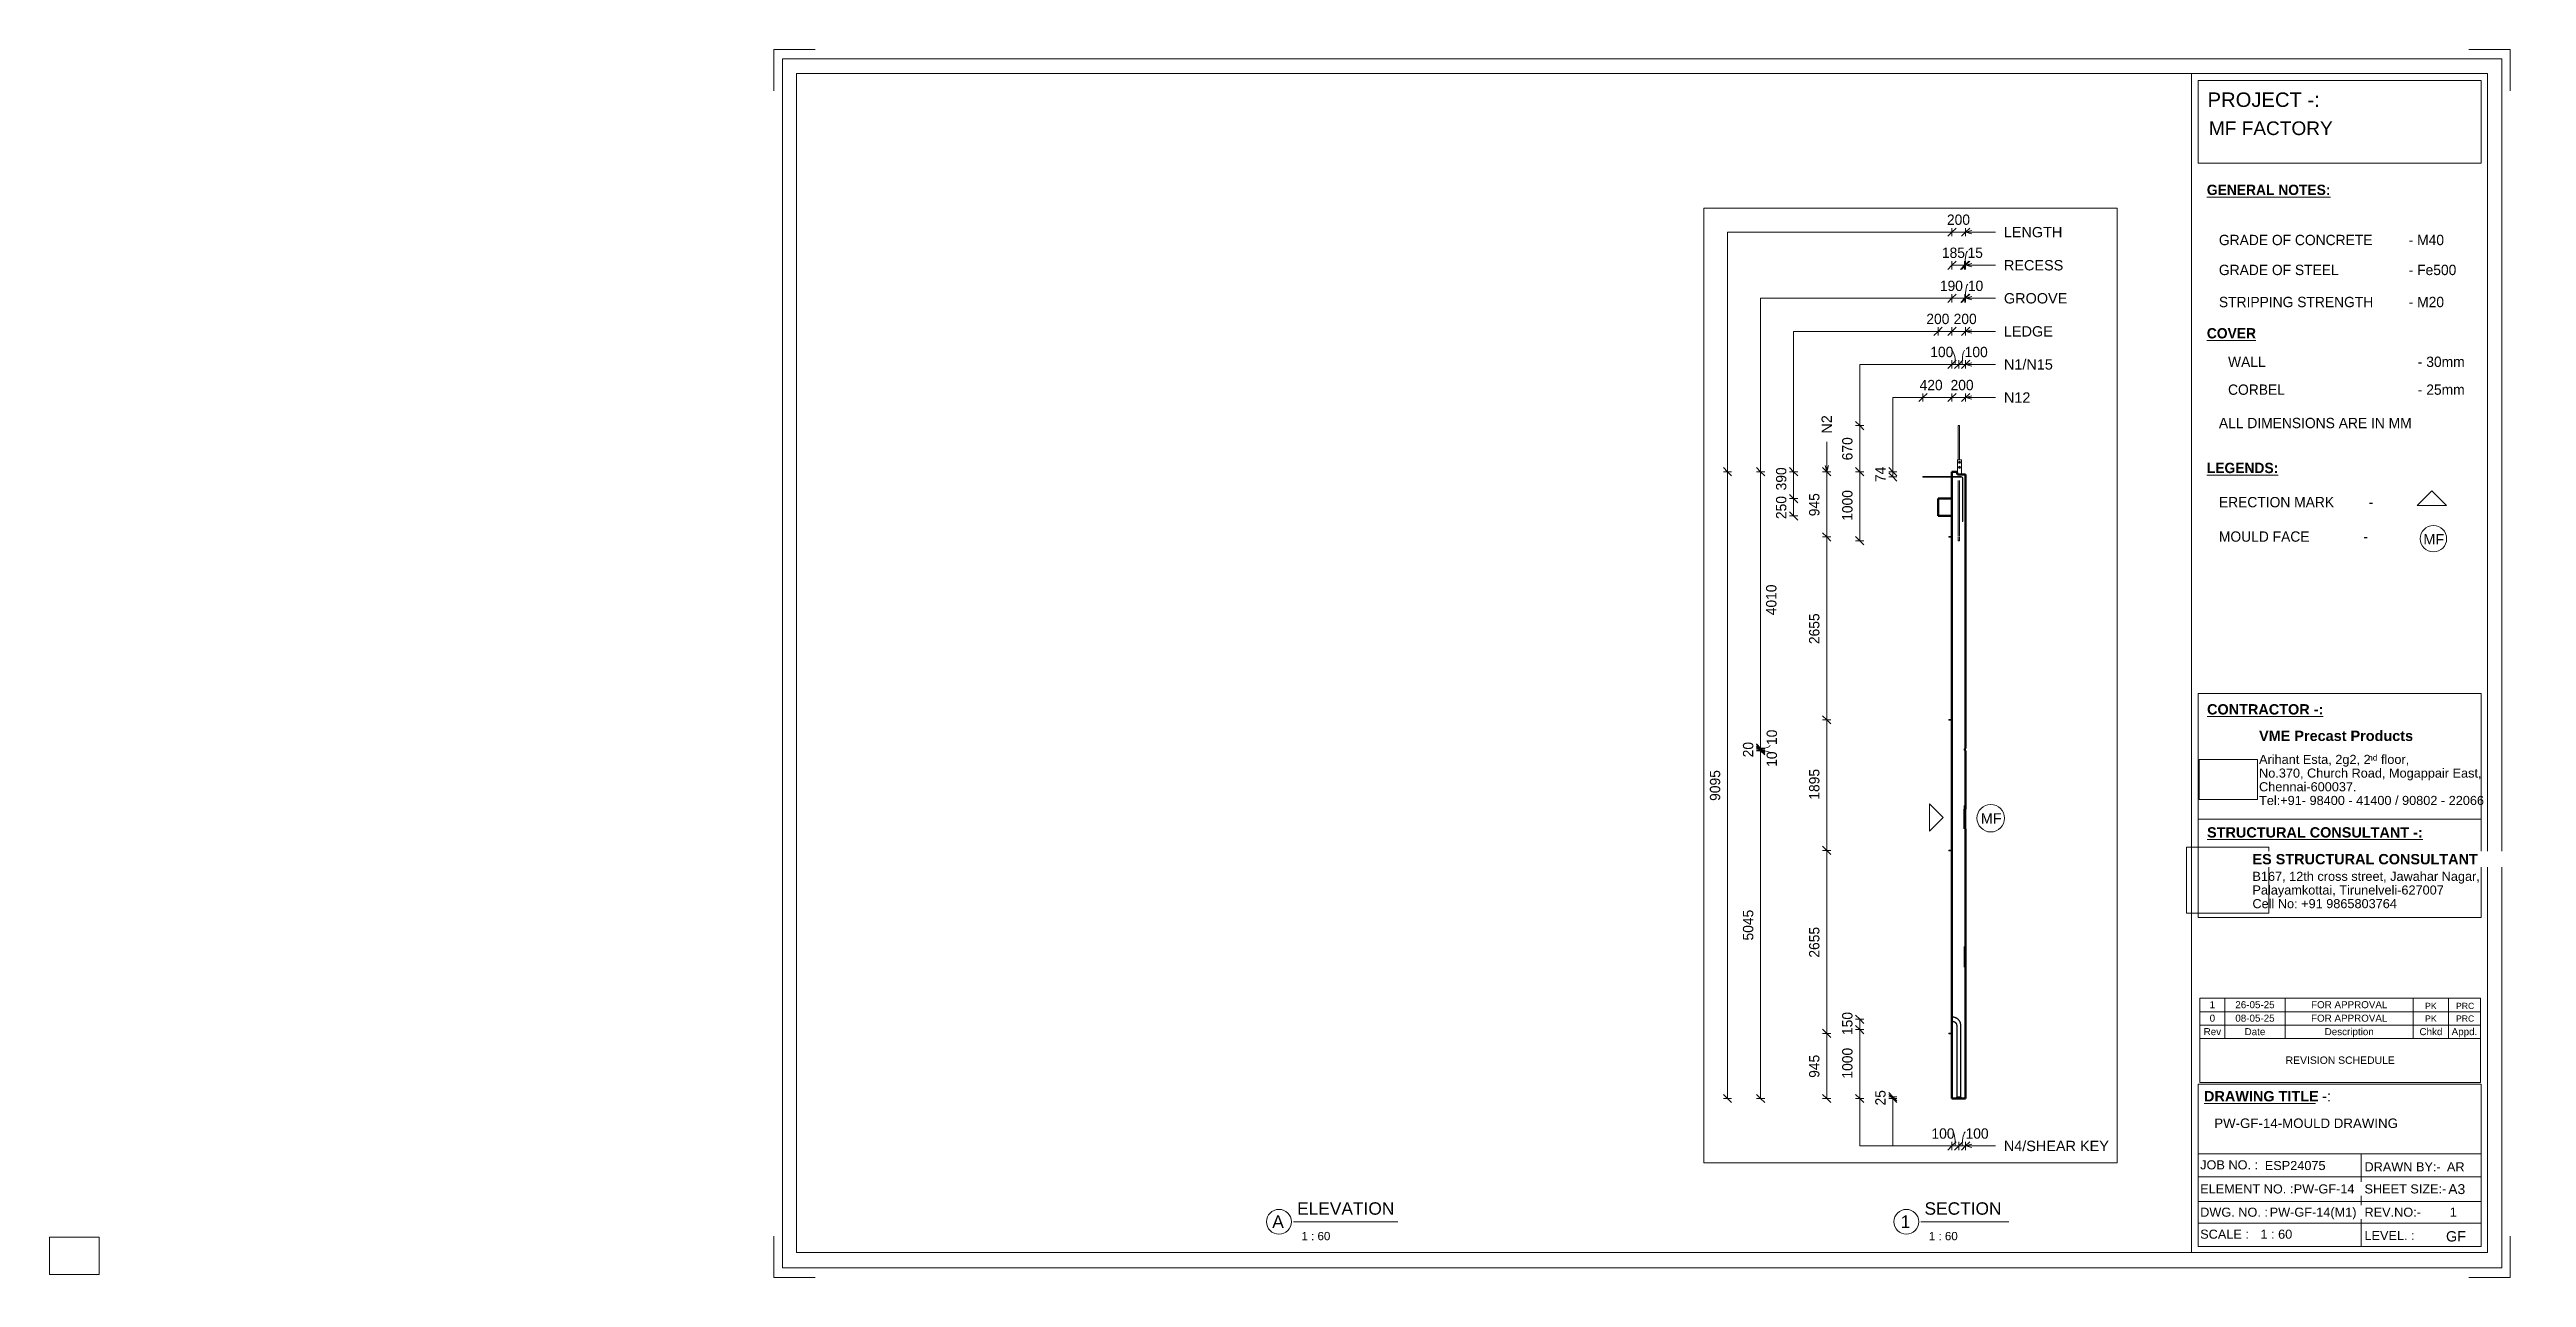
# Paper-space layout 'Layout1' of a CAD drawing. Header units: millimetres. Extents: x 0 to 599, y -1 to 296.
# The model-space entities are those that its viewports show. They can reach past a viewport. Long polylines and large blocks are cut down to what shows.
import ezdxf

# ---------------------------------------------------------------- set-up
doc = ezdxf.new("R2010")
doc.units = ezdxf.units.MM
doc.linetypes.add('Dash', pattern=[6.36, 3.18, -3.18])
for name, color, linetype, lineweight in [('A-ANNO-DIMS', 211, 'Continuous', 9), ('A-ANNO-DIMS-60', 211, 'Continuous', 9), ('A-DETL-MBND', 5, 'Continuous', 18), ('A-DETL-THIN', 151, 'Continuous', 18), ('A-GENM', 13, 'Continuous', 18), ('A-WALL', 113, 'Continuous', 25), ('A-WALL-HDLN', 110, 'Dash', 25), ('G-ANNO-SCHD', 231, 'Continuous', 9), ('G-ANNO-TEXT', 231, 'Continuous', 9), ('G-ANNO-TTLB', 6, 'Continuous', 9), ('G-ANNO-TTLB-MEDM', 33, 'Continuous', 9), ('G-ANNO-TTLB-THIN', 151, 'Continuous', 9), ('S-BEAM', 12, 'Continuous', 18), ('S-RBAR', 171, 'Continuous', 18)]:
    doc.layers.add(name, color=color, linetype=linetype, lineweight=lineweight)
doc.layers.add('G-ANNO-NPLT', color=191, linetype='Continuous')
doc.styles.add('Arial_1', font='arial.ttf', dxfattribs={"height": 150})
doc.styles.add('Arial_10', font='arial.ttf', dxfattribs={"height": 2.3})
doc.styles.add('Arial_11', font='arial.ttf', dxfattribs={"height": 1.8})
doc.styles.add('Arial_12', font='arial.ttf', dxfattribs={"height": 1.7})
doc.styles.add('Arial_13', font='arial.ttf', dxfattribs={"height": 1.5})
doc.styles.add('Arial_14', font='arial.ttf', dxfattribs={"height": 2})
doc.styles.add('Arial_15', font='arial.ttf', dxfattribs={"height": 3})
doc.styles.add('Arial_3', font='arial.ttf', dxfattribs={"height": 3.5})
doc.styles.add('Arial_4', font='arial.ttf', dxfattribs={"height": 2.2})
doc.styles.add('Arial_5', font='arial.ttf', dxfattribs={"height": 2.4})
doc.styles.add('Arial_6', font='arial.ttf', dxfattribs={"height": 2.5})
doc.styles.add('Arial_7', font='arial.ttf', dxfattribs={"height": 1.42976})
doc.styles.add('Arial_8', font='arial.ttf', dxfattribs={"height": 2.25})
doc.styles.add('Arial_9', font='arial.ttf', dxfattribs={"height": 3.3})
doc.styles.add('Arial_B', font='arialbd.ttf', dxfattribs={"height": 2.5})
doc.styles.add('Nirmala UI Semilight', font='NirmalaS.ttf', dxfattribs={"height": 150})
doc.styles.add('Nirmala UI Semilight_1', font='NirmalaS.ttf', dxfattribs={"height": 2.5})
doc.styles.add('Nirmala UI Semilight_B', font='', dxfattribs={"height": 2.5})
doc.styles.get('Nirmala UI Semilight_B').set_extended_font_data('Nirmala UI Semilight', bold=True)
doc.dimstyles.new('Arrow_Filled_-_2_5_NI_UI', dxfattribs={"dimscale": 304.8, "dimtxt": 157.104592, "dimasz": 0.393701, "dimexe": 0.19685, "dimexo": 0.0625, "dimgap": 0.19685, "dimtad": 1, "dimdec": 0, "dimzin": 0, "dimdsep": 46, "dimtxsty": 'Nirmala UI Semilight', "dimblk1": 'OBLIQUE', "dimblk2": 'OBLIQUE', "dimsah": 1, "dimcen": 0.09, "dimazin": 0, "dimtfac": 1, "dimtdec": 4, "dimtix": 1, "dimtmove": 2, "dimatfit": 3, "dimfxl": 0.19685, "dimfxlon": 1, "dimtvp": 1, "dimtolj": 1, "dimtzin": 0, "dimarcsym": 2})
doc.dimstyles.new('Arrow_Filled_-_2_5_NI_UI_1', dxfattribs={"dimscale": 304.8, "dimtxt": 157.104592, "dimasz": 0.393701, "dimexe": 0.19685, "dimexo": 0.0625, "dimgap": 0.19685, "dimtad": 1, "dimdec": 0, "dimzin": 0, "dimdsep": 46, "dimtxsty": 'Nirmala UI Semilight', "dimblk1": 'OBLIQUE', "dimblk2": 'OBLIQUE', "dimsah": 1, "dimcen": 0.09, "dimazin": 0, "dimtfac": 1, "dimtdec": 4, "dimtix": 1, "dimtmove": 0, "dimatfit": 3, "dimfxl": 0.19685, "dimfxlon": 1, "dimtvp": 1, "dimtolj": 1, "dimtzin": 0, "dimarcsym": 2})
doc.dimstyles.new('Arrow_Filled_-_2_5_NI_UI_2', dxfattribs={"dimscale": 304.8, "dimtxt": 157.104592, "dimasz": 0.393701, "dimexe": 0.19685, "dimexo": 0.0625, "dimgap": 0.19685, "dimtad": 1, "dimdec": 0, "dimzin": 0, "dimdsep": 46, "dimtxsty": 'Nirmala UI Semilight', "dimblk1": 'OBLIQUE', "dimblk2": 'OBLIQUE', "dimsah": 1, "dimcen": 0.09, "dimazin": 0, "dimtfac": 1, "dimtdec": 4, "dimtix": 1, "dimtmove": 1, "dimatfit": 3, "dimfxl": 0.19685, "dimfxlon": 1, "dimtvp": 1, "dimtolj": 1, "dimtzin": 0, "dimarcsym": 2})
picture_1 = doc.add_image_def('image1.jpg', size_in_pixel=(996, 686))
picture_2 = doc.add_image_def('image2.jpg', size_in_pixel=(1600, 1280))

psp = doc.layouts.get("Layout1")

msp = doc.modelspace()

# ---------------------------------------------------------------- texts
at = {"layer": 'G-ANNO-TEXT', "color": 7, "char_height": 150, "attachment_point": 1, "style": 'Arial_1'}
for s, insert, width in [('LENGTH', (12984.01, 11252.91), 1029.3667), ('RECESS', (12985.95, 10772.41), 1038.987), ('GROOVE', (12985.95, 10292.78), 1111.1389), ('LEDGE', (12985.95, 9812.78), 856.2023), ('N1/N15', (12985.95, 9332.78), 856.2023), ('N12', (12985.95, 8852.78), 461.772), ('MF', (12650.17, 2745.67), 360.7594), ('N4/SHEAR KEY', (12984.07, -2009.08), 1842.2779)]:
    msp.add_mtext(s, dxfattribs=dict(at, insert=insert, width=width))
at = {"layer": 'G-ANNO-TEXT', "color": 7, "insert": (10338.59, 8253.58), "char_height": 150, "width": 322.2784, "attachment_point": 1, "rotation": 90, "style": 'Arial_1'}
msp.add_mtext('N2', dxfattribs=at)

# ---------------------------------------------------------------- blocks, each defined once
blk = doc.blocks.new('ES-Landscape-A3 - ES-Landscape-A3-502445-PW-GF-14-MOULD DRAWING')
at = {"layer": 'G-ANNO-TTLB'}
for p, q in [((175.24, 296.27), (185.24, 296.27)), ((175.24, 296.27), (175.24, 286.27)), ((595.24, 296.27), (585.24, 296.27)), ((595.24, 296.27), (595.24, 286.27)), ((519.77, 140.54), (588.2, 140.54)), ((519.77, 86.33), (519.77, 140.54)), ((588.2, 86.33), (588.2, 140.54)), ((519.77, 110.14), (588.2, 110.14)), ((519.77, 6.78), (519.77, 46.03)), ((588.2, 6.78), (588.2, 46.03)), ((559.23, 29.2), (559.23, 6.78)), ((175.24, -0.73), (175.24, 9.27)), ((595.24, -0.73), (595.24, 9.27)), ((175.24, -0.73), (185.24, -0.73)), ((595.24, -0.73), (585.24, -0.73))]:
    blk.add_line(p, q, dxfattribs=at)
at = {"layer": 'G-ANNO-TTLB-MEDM'}
for p, q in [((180.73, 290.44), (180.73, 5.31)), ((180.73, 290.44), (589.79, 290.44)), ((518.17, 290.44), (518.17, 5.31)), ((519.77, 268.77), (519.77, 288.77)), ((519.77, 288.77), (588.2, 288.77)), ((588.2, 288.77), (588.2, 268.77)), ((589.79, 290.44), (589.79, 5.31)), ((588.2, 268.77), (519.77, 268.77)), ((519.77, 86.33), (588.2, 86.33)), ((519.77, 6.78), (588.2, 6.78)), ((180.73, 5.31), (589.79, 5.31))]:
    blk.add_line(p, q, dxfattribs=at)
at = {"layer": 'G-ANNO-TTLB-THIN'}
for p, q in [((177.29, 294.03), (177.29, 1.56)), ((593.23, 294.03), (177.29, 294.03)), ((593.23, 1.56), (593.23, 294.03)), ((519.77, 46.03), (588.2, 46.03)), ((519.77, 29.2), (588.2, 29.2)), ((519.77, 23.64), (588.2, 23.64)), ((519.77, 17.68), (588.2, 17.68)), ((519.77, 12.43), (588.2, 12.43)), ((177.29, 1.56), (593.23, 1.56))]:
    blk.add_line(p, q, dxfattribs=at)
at = {"layer": 'G-ANNO-TTLB', "char_height": 2.2, "attachment_point": 1, "style": 'Arial_4'}
for s, insert, width in [('No.370, Church Road, Mogappair East,', (534.5, 122.37), 63.4135), ('Tel:+91- 98400 - 41400 / 90802 - 22066 ', (534.5, 115.75), 65.2574), ('Chennai-600037.', (534.5, 119.06), 27.6582), ('Cell No: +91 9865803764', (532.9, 90.79), 41.0464), ('Palayamkottai, Tirunelveli-627007', (532.9, 94.09), 54.4346), ('JOB NO. :', (520.26, 27.61), 16.5949), ('DRAWN BY:-', (560, 27.14), 21.7257), ('ELEMENT NO. :', (520.26, 21.79), 26.5359), ('SHEET SIZE:-', (560, 21.79), 23.2489), ('DWG. NO. :', (520.26, 16.16), 19.481), ('REV.NO:-', (560, 16.16), 16.0338), ('SCALE :', (520.26, 10.84), 13.8692), ('LEVEL. :', (560, 10.53), 14.3502)]:
    blk.add_mtext(s, dxfattribs=dict(at, insert=insert, width=width))
at = {"layer": 'G-ANNO-TTLB'}
image = blk.add_image(picture_1, insert=(520, 114.84), size_in_units=(14.11, 9.72), dxfattribs=at)
image.dxf.flags = 7
image = blk.add_image(picture_2, insert=(516.95, 87.39), size_in_units=(19.92, 15.93), dxfattribs=at)
image.dxf.flags = 7
at = {"layer": 'G-ANNO-TTLB', "attachment_point": 1, "bg_fill": 3, "box_fill_scale": 1.25, "bg_fill_color": 256, "bg_fill_true_color": 13158600, "bg_fill_transparency": 0}
for s, insert, char_height, width, style in [('PROJECT -:', (522.05, 285.89), 3.5, 33.3502, 'Arial_3'), ('\\LCONTRACTOR -:', (521.92, 137.94), 2.5, 33.9114, 'Arial_B'), ('\\LSTRUCTURAL CONSULTANT -:', (521.92, 108.18), 2.5, 62.8523, 'Arial_B'), ('\\LDRAWING TITLE', (521.19, 44.36), 2.5, 33.4304, 'Arial_B'), ('A3', (580.27, 21.84), 2.4, 4.9705, 'Arial_5')]:
    blk.add_mtext(s, dxfattribs=dict(at, insert=insert, char_height=char_height, width=width, style=style))
at = {"layer": 'G-ANNO-TTLB', "char_height": 2.5, "attachment_point": 1, "style": 'Arial_B', "bg_fill": 3, "box_fill_scale": 1.25, "bg_fill_color": 256, "bg_fill_true_color": 13158600, "bg_fill_transparency": 0}
for s, insert, width in [('VME Precast Products', (534.5, 131.53), 45.135), ('ES STRUCTURAL CONSULTANT', (532.9, 101.7), 65.6582), ('\\fArial|b1|i0|c0|p34|; ', (548.78, 44.36), 1.2025)]:
    blk.add_mtext(s, dxfattribs=dict(at, insert=insert, width=width))
at = {"layer": 'G-ANNO-TTLB', "attachment_point": 1}
for s, insert, char_height, width, style in [('Arihant Esta, 2g2, 2', (534.5, 125.68), 2.2, 31.9873, 'Arial_4'), ('nd', (560.89, 125.72), 1.43, 2.7257, 'Arial_7'), (' floor,', (563.14, 125.68), 2.2, 9.1392, 'Arial_4'), ('B167, 12th cross street, Jawahar Nagar,', (532.9, 97.4), 2.2, 65.1772, 'Arial_4')]:
    blk.add_mtext(s, dxfattribs=dict(at, insert=insert, char_height=char_height, width=width, style=style))
at = {"layer": 'G-ANNO-TTLB', "insert": (549.77, 44.36), "char_height": 2.5, "width": 2.6456, "attachment_point": 1, "style": 'Arial_6', "bg_fill": 3, "box_fill_scale": 1.25, "bg_fill_color": 256, "bg_fill_true_color": 13158600, "bg_fill_transparency": 0}
blk.add_mtext('-:', dxfattribs=at)
blk = doc.blocks.new('Viewport - M_View Title-1040-PW-GF-14-MOULD DRAWING')
at = {"layer": 'G-ANNO-TTLB'}
for start, end in [(360, 180), (180, 0)]:
    blk.add_arc((-3.5, 0), 3, start, end, dxfattribs=at)
blk = doc.blocks.new('M_Rectangular Corbel - M_Rectangular Corbel-2189266-Elevation Right')
at = {"layer": 'S-BEAM', "lineweight": 50}
for p, q in [((12913.8, 7310), (12713.8, 7310)), ((12713.8, 7310), (12713.8, 7060)), ((12913.8, 7060), (12913.8, 7310)), ((12713.8, 7060), (12913.8, 7060))]:
    blk.add_line(p, q, dxfattribs=at)
blk = doc.blocks.new('RR spread anchor face based - RR-SA-10_0-300-1726847-Elevation Right')
at = {"layer": 'A-GENM'}
for p, q in [((12996.3, 7873.84), (12993.8, 7868.84)), ((13051.3, 7873.84), (12996.3, 7873.84)), ((13053.8, 7868.84), (13051.3, 7873.84)), ((12993.8, 7868.84), (12993.8, 7660.68)), ((13053.8, 7660), (13053.8, 7868.84)), ((13010.8, 7836.34), (13010.8, 7840.34)), ((13036.8, 7840.34), (13036.8, 7836.34)), ((13010.8, 7763.64), (13010.8, 7767.64)), ((13036.8, 7767.64), (13036.8, 7763.64))]:
    blk.add_line(p, q, dxfattribs=at)
for centre, start, end in [((13023.8, 7840.34), 0, 180), ((13023.8, 7836.34), 180, 0), ((13023.8, 7767.64), 0, 180), ((13023.8, 7763.64), 180, 0)]:
    blk.add_arc(centre, 13, start, end, dxfattribs=at)
blk = doc.blocks.new('RR spread anchor face based - RR-SA-2_5-200-1726821-Elevation Right')
at = {"layer": 'A-GENM'}
for p, q in [((12868.8, 6760), (12873.8, 6760)), ((12868.8, 6760), (12868.8, 6750)), ((12873.8, 6760), (12913.8, 6760)), ((12873.8, 6760), (12873.8, 6750)), ((12873.8, 6750), (12868.8, 6750)), ((12913.8, 6750), (12873.8, 6750))]:
    blk.add_line(p, q, dxfattribs=at)
blk = doc.blocks.new('DIMBLOCK77-Elevation Front')
at = {"layer": 'A-ANNO-DIMS-60'}
for p, q in [((-21.33, 2205), (-81.33, 2265)), ((-21.33, 2205), (-81.33, 2205)), ((-21.33, -450), (-21.33, 2205)), ((-21.33, 2205), (38.67, 2145)), ((-21.33, 2205), (38.67, 2205)), ((-21.33, -450), (-81.33, -390)), ((-21.33, -450), (-81.33, -450)), ((-21.33, -450), (38.67, -510)), ((-21.33, -450), (38.67, -450))]:
    blk.add_line(p, q, dxfattribs=at)
at = {"layer": 'A-ANNO-DIMS-60', "color": 0, "insert": (-277.03, 648.98), "char_height": 150, "width": 548.4378, "attachment_point": 1, "rotation": 90, "line_spacing_factor": 1.142579, "style": 'Nirmala UI Semilight'}
blk.add_mtext('2655', dxfattribs=at)
blk = doc.blocks.new('_Oblique')
at = {"color": 0, "linetype": 'ByBlock', "lineweight": -2}
blk.add_line((-0.5, -0.5), (0.5, 0.5), dxfattribs=at)
blk = doc.blocks.new('DIMBLOCK85-Elevation Right')
at = {"layer": 'A-ANNO-DIMS-60'}
for p, q in [((11810.4, 8777.91), (11870.4, 8837.91)), ((11810.4, 8777.91), (11810.4, 8837.91)), ((12230.4, 8777.91), (12290.4, 8837.91)), ((12230.4, 8777.91), (12230.4, 8837.91)), ((11810.4, 8777.91), (11750.4, 8717.91)), ((11810.4, 8777.91), (12230.4, 8777.91)), ((11810.4, 8777.91), (11810.4, 8717.91)), ((12230.4, 8777.91), (12170.4, 8717.91)), ((12230.4, 8777.91), (12230.4, 8717.91))]:
    blk.add_line(p, q, dxfattribs=at)
at = {"layer": 'A-ANNO-DIMS-60', "color": 0, "insert": (11761.75, 9033.61), "char_height": 150, "width": 414.7561, "attachment_point": 1, "line_spacing_factor": 1.142579, "style": 'Nirmala UI Semilight'}
blk.add_mtext('420', dxfattribs=at)
blk = doc.blocks.new('DIMBLOCK86-Elevation Right')
at = {"layer": 'A-ANNO-DIMS-60'}
for p, q in [((12230.4, 8777.91), (12290.4, 8837.91)), ((12230.4, 8777.91), (12230.4, 8837.91)), ((12430.4, 8777.91), (12490.4, 8837.91)), ((12430.4, 8777.91), (12430.4, 8837.91)), ((12230.4, 8777.91), (12170.4, 8717.91)), ((12230.4, 8777.91), (12430.4, 8777.91)), ((12230.4, 8777.91), (12230.4, 8717.91)), ((12430.4, 8777.91), (12370.4, 8717.91)), ((12430.4, 8777.91), (12430.4, 8717.91))]:
    blk.add_line(p, q, dxfattribs=at)
at = {"layer": 'A-ANNO-DIMS-60', "color": 0, "insert": (12211.5, 9033.61), "char_height": 150, "width": 411.3284, "attachment_point": 1, "line_spacing_factor": 1.142579, "style": 'Nirmala UI Semilight'}
blk.add_mtext('200', dxfattribs=at)
blk = doc.blocks.new('DIMBLOCK87-Elevation Right')
at = {"layer": 'A-ANNO-DIMS-60'}
for p, q in [((11373.65, 7700), (11313.65, 7760)), ((11373.65, 7700), (11313.65, 7700)), ((11373.65, 7700), (11373.65, 7626)), ((11373.65, 7700), (11433.65, 7640)), ((11373.65, 7700), (11433.65, 7700)), ((11373.65, 7626), (11313.65, 7686)), ((11373.65, 7626), (11313.65, 7626)), ((11373.65, 7626), (11433.65, 7566)), ((11373.65, 7626), (11433.65, 7626))]:
    blk.add_line(p, q, dxfattribs=at)
at = {"layer": 'A-ANNO-DIMS-60', "color": 0, "insert": (11117.95, 7550.17), "char_height": 150, "width": 270.7912, "attachment_point": 1, "rotation": 90, "line_spacing_factor": 1.142579, "style": 'Nirmala UI Semilight'}
blk.add_mtext('74', dxfattribs=at)
blk = doc.blocks.new('DIMBLOCK88-Elevation Right')
at = {"layer": 'A-ANNO-DIMS-60'}
for p, q in [((10893.65, 8370), (10833.65, 8430)), ((10893.65, 8370), (10833.65, 8370)), ((10893.65, 8370), (10893.65, 7700)), ((10893.65, 8370), (10953.65, 8310)), ((10893.65, 8370), (10953.65, 8370)), ((10893.65, 7700), (10833.65, 7760)), ((10893.65, 7700), (10833.65, 7700)), ((10893.65, 7700), (10953.65, 7640)), ((10893.65, 7700), (10953.65, 7700))]:
    blk.add_line(p, q, dxfattribs=at)
at = {"layer": 'A-ANNO-DIMS-60', "color": 0, "insert": (10637.95, 7866.47), "char_height": 150, "width": 404.4729, "attachment_point": 1, "rotation": 90, "line_spacing_factor": 1.142579, "style": 'Nirmala UI Semilight'}
blk.add_mtext('670', dxfattribs=at)
blk = doc.blocks.new('DIMBLOCK89-Elevation Right')
at = {"layer": 'A-ANNO-DIMS-60'}
for p, q in [((10893.65, 7700), (10833.65, 7760)), ((10893.65, 7700), (10833.65, 7700)), ((10893.65, 7700), (10893.65, 6700)), ((10893.65, 7700), (10953.65, 7640)), ((10893.65, 7700), (10953.65, 7700)), ((10893.65, 6700), (10833.65, 6760)), ((10893.65, 6700), (10833.65, 6700)), ((10893.65, 6700), (10953.65, 6640)), ((10893.65, 6700), (10953.65, 6700))]:
    blk.add_line(p, q, dxfattribs=at)
at = {"layer": 'A-ANNO-DIMS-60', "color": 0, "insert": (10637.95, 6988.62), "char_height": 150, "width": 507.305, "attachment_point": 1, "rotation": 90, "line_spacing_factor": 1.142579, "style": 'Nirmala UI Semilight'}
blk.add_mtext('1000', dxfattribs=at)
blk = doc.blocks.new('DIMBLOCK90-Elevation Right')
at = {"layer": 'A-ANNO-DIMS-60'}
for p, q in [((10893.65, -395), (10833.65, -335)), ((10893.65, -395), (10833.65, -395)), ((10893.65, -1395), (10893.65, -395)), ((10893.65, -395), (10953.65, -455)), ((10893.65, -395), (10953.65, -395)), ((10893.65, -1395), (10833.65, -1335)), ((10893.65, -1395), (10833.65, -1395)), ((10893.65, -1395), (10953.65, -1455)), ((10893.65, -1395), (10953.65, -1395))]:
    blk.add_line(p, q, dxfattribs=at)
at = {"layer": 'A-ANNO-DIMS-60', "color": 0, "insert": (10637.95, -1106.38), "char_height": 150, "width": 507.305, "attachment_point": 1, "rotation": 90, "line_spacing_factor": 1.142579, "style": 'Nirmala UI Semilight'}
blk.add_mtext('1000', dxfattribs=at)
blk = doc.blocks.new('DIMBLOCK91-Elevation Right')
at = {"layer": 'A-ANNO-DIMS-60'}
for p, q in [((10893.65, -245), (10833.65, -185)), ((10893.65, -245), (10833.65, -245)), ((10893.65, -395), (10893.65, -245)), ((10893.65, -245), (10953.65, -305)), ((10893.65, -245), (10953.65, -245)), ((10893.65, -395), (10833.65, -335)), ((10893.65, -395), (10833.65, -395)), ((10893.65, -395), (10953.65, -455)), ((10893.65, -395), (10953.65, -395))]:
    blk.add_line(p, q, dxfattribs=at)
at = {"layer": 'A-ANNO-DIMS-60', "color": 0, "insert": (10637.95, -474.25), "char_height": 150, "width": 370.1955, "attachment_point": 1, "rotation": 90, "line_spacing_factor": 1.142579, "style": 'Nirmala UI Semilight'}
blk.add_mtext('150', dxfattribs=at)
blk = doc.blocks.new('DIMBLOCK92-Elevation Right')
at = {"layer": 'A-ANNO-DIMS-60'}
for p, q in [((11373.65, -1370), (11313.65, -1310)), ((11373.65, -1395), (11313.65, -1335)), ((11373.65, -1370), (11313.65, -1370)), ((11373.65, -1395), (11373.65, -1370)), ((11373.65, -1370), (11433.65, -1430)), ((11373.65, -1370), (11433.65, -1370)), ((11373.65, -1395), (11313.65, -1395)), ((11373.65, -1395), (11433.65, -1455)), ((11373.65, -1395), (11433.65, -1395))]:
    blk.add_line(p, q, dxfattribs=at)
at = {"layer": 'A-ANNO-DIMS-60', "color": 0, "insert": (11117.95, -1496.76), "char_height": 150, "width": 274.2189, "attachment_point": 1, "rotation": 90, "line_spacing_factor": 1.142579, "style": 'Nirmala UI Semilight'}
blk.add_mtext('25', dxfattribs=at)
blk = doc.blocks.new('DIMBLOCK93-Elevation Right')
at = {"layer": 'A-ANNO-DIMS-60'}
for p, q in [((12230.4, -2084.16), (12290.4, -2024.16)), ((12230.4, -2084.16), (12230.4, -2024.16)), ((12330.4, -2084.16), (12390.4, -2024.16)), ((12330.4, -2084.16), (12330.4, -2024.16)), ((12230.4, -2084.16), (12170.4, -2144.16)), ((12230.4, -2084.16), (12330.4, -2084.16)), ((12230.4, -2084.16), (12230.4, -2144.16)), ((12330.4, -2084.16), (12270.4, -2144.16)), ((12330.4, -2084.16), (12330.4, -2144.16))]:
    blk.add_line(p, q, dxfattribs=at)
blk.add_ellipse((12242.61, -2084.16), major_axis=(0, 202.82), ratio=0.18635, start_param=4.712389, end_param=6.283185, dxfattribs=at)
at = {"layer": 'A-ANNO-DIMS-60', "color": 0, "insert": (11934.11, -1828.46), "char_height": 150, "width": 370.1955, "attachment_point": 1, "line_spacing_factor": 1.142579, "style": 'Nirmala UI Semilight'}
blk.add_mtext('100', dxfattribs=at)
blk = doc.blocks.new('DIMBLOCK94-Elevation Right')
at = {"layer": 'A-ANNO-DIMS-60'}
for p, q in [((12330.4, -2084.16), (12390.4, -2024.16)), ((12330.4, -2084.16), (12330.4, -2024.16)), ((12430.4, -2084.16), (12490.4, -2024.16)), ((12430.4, -2084.16), (12430.4, -2024.16)), ((12330.4, -2084.16), (12270.4, -2144.16)), ((12330.4, -2084.16), (12430.4, -2084.16)), ((12330.4, -2084.16), (12330.4, -2144.16)), ((12430.4, -2084.16), (12370.4, -2144.16)), ((12430.4, -2084.16), (12430.4, -2144.16))]:
    blk.add_line(p, q, dxfattribs=at)
blk.add_ellipse((12428.72, -2084.16), major_axis=(0, 202.82), ratio=0.238208, start_param=0, end_param=1.570796, dxfattribs=at)
at = {"layer": 'A-ANNO-DIMS-60', "color": 0, "insert": (12428.72, -1828.46), "char_height": 150, "width": 370.1955, "attachment_point": 1, "line_spacing_factor": 1.142579, "style": 'Nirmala UI Semilight'}
blk.add_mtext('100', dxfattribs=at)
blk = doc.blocks.new('DIMBLOCK95-Elevation Right')
at = {"layer": 'A-ANNO-DIMS-60'}
for p, q in [((10413.65, 7700), (10353.65, 7760)), ((10413.65, 7700), (10353.65, 7700)), ((10413.65, 7700), (10413.65, 6755)), ((10413.65, 7700), (10473.65, 7640)), ((10413.65, 7700), (10473.65, 7700)), ((10413.65, 6755), (10353.65, 6815)), ((10413.65, 6755), (10353.65, 6755)), ((10413.65, 6755), (10473.65, 6695)), ((10413.65, 6755), (10473.65, 6755))]:
    blk.add_line(p, q, dxfattribs=at)
at = {"layer": 'A-ANNO-DIMS-60', "color": 0, "insert": (10157.95, 7054.68), "char_height": 150, "width": 414.7561, "attachment_point": 1, "rotation": 90, "line_spacing_factor": 1.142579, "style": 'Nirmala UI Semilight'}
blk.add_mtext('945', dxfattribs=at)
blk = doc.blocks.new('DIMBLOCK96-Elevation Right')
at = {"layer": 'A-ANNO-DIMS-60'}
for p, q in [((10413.65, 6755), (10353.65, 6815)), ((10413.65, 6755), (10353.65, 6755)), ((10413.65, 6755), (10413.65, 4100)), ((10413.65, 6755), (10473.65, 6695)), ((10413.65, 6755), (10473.65, 6755)), ((10413.65, 4100), (10353.65, 4160)), ((10413.65, 4100), (10353.65, 4100)), ((10413.65, 4100), (10473.65, 4040)), ((10413.65, 4100), (10473.65, 4100))]:
    blk.add_line(p, q, dxfattribs=at)
at = {"layer": 'A-ANNO-DIMS-60', "color": 0, "insert": (10157.95, 5198.98), "char_height": 150, "width": 548.4378, "attachment_point": 1, "rotation": 90, "line_spacing_factor": 1.142579, "style": 'Nirmala UI Semilight'}
blk.add_mtext('2655', dxfattribs=at)
blk = doc.blocks.new('DIMBLOCK97-Elevation Right')
at = {"layer": 'A-ANNO-DIMS-60'}
for p, q in [((10413.65, 4100), (10353.65, 4160)), ((10413.65, 4100), (10353.65, 4100)), ((10413.65, 4100), (10413.65, 2205)), ((10413.65, 4100), (10473.65, 4040)), ((10413.65, 4100), (10473.65, 4100)), ((10413.65, 2205), (10353.65, 2265)), ((10413.65, 2205), (10353.65, 2205)), ((10413.65, 2205), (10473.65, 2145)), ((10413.65, 2205), (10473.65, 2205))]:
    blk.add_line(p, q, dxfattribs=at)
at = {"layer": 'A-ANNO-DIMS-60', "color": 0, "insert": (10157.95, 2941.12), "char_height": 150, "width": 507.305, "attachment_point": 1, "rotation": 90, "line_spacing_factor": 1.142579, "style": 'Nirmala UI Semilight'}
blk.add_mtext('1895', dxfattribs=at)
blk = doc.blocks.new('DIMBLOCK98-Elevation Right')
at = {"layer": 'A-ANNO-DIMS-60'}
for p, q in [((10413.65, 2205), (10353.65, 2265)), ((10413.65, 2205), (10353.65, 2205)), ((10413.65, 2205), (10413.65, -450)), ((10413.65, 2205), (10473.65, 2145)), ((10413.65, 2205), (10473.65, 2205)), ((10413.65, -450), (10353.65, -390)), ((10413.65, -450), (10353.65, -450)), ((10413.65, -450), (10473.65, -510)), ((10413.65, -450), (10473.65, -450))]:
    blk.add_line(p, q, dxfattribs=at)
at = {"layer": 'A-ANNO-DIMS-60', "color": 0, "insert": (10157.95, 648.98), "char_height": 150, "width": 548.4378, "attachment_point": 1, "rotation": 90, "line_spacing_factor": 1.142579, "style": 'Nirmala UI Semilight'}
blk.add_mtext('2655', dxfattribs=at)
blk = doc.blocks.new('DIMBLOCK99-Elevation Right')
at = {"layer": 'A-ANNO-DIMS-60'}
for p, q in [((10413.65, -450), (10353.65, -390)), ((10413.65, -450), (10353.65, -450)), ((10413.65, -450), (10413.65, -1395)), ((10413.65, -450), (10473.65, -510)), ((10413.65, -450), (10473.65, -450)), ((10413.65, -1395), (10353.65, -1335)), ((10413.65, -1395), (10353.65, -1395)), ((10413.65, -1395), (10473.65, -1455)), ((10413.65, -1395), (10473.65, -1395))]:
    blk.add_line(p, q, dxfattribs=at)
at = {"layer": 'A-ANNO-DIMS-60', "color": 0, "insert": (10157.95, -1095.32), "char_height": 150, "width": 414.7561, "attachment_point": 1, "rotation": 90, "line_spacing_factor": 1.142579, "style": 'Nirmala UI Semilight'}
blk.add_mtext('945', dxfattribs=at)
blk = doc.blocks.new('DIMBLOCK100-Elevation Right')
at = {"layer": 'A-ANNO-DIMS-60'}
for p, q in [((9933.65, 7700), (9873.65, 7760)), ((9933.65, 7700), (9873.65, 7700)), ((9933.65, 7700), (9933.65, 7310)), ((9933.65, 7700), (9993.65, 7640)), ((9933.65, 7700), (9993.65, 7700)), ((9933.65, 7310), (9873.65, 7370)), ((9933.65, 7310), (9873.65, 7310)), ((9933.65, 7310), (9993.65, 7250)), ((9933.65, 7310), (9993.65, 7310))]:
    blk.add_line(p, q, dxfattribs=at)
at = {"layer": 'A-ANNO-DIMS-60', "color": 0, "insert": (9677.95, 7429.69), "char_height": 150, "width": 411.3284, "attachment_point": 1, "rotation": 90, "line_spacing_factor": 1.142579, "style": 'Nirmala UI Semilight'}
blk.add_mtext('390', dxfattribs=at)
blk = doc.blocks.new('DIMBLOCK101-Elevation Right')
at = {"layer": 'A-ANNO-DIMS-60'}
for p, q in [((9933.65, 7310), (9873.65, 7370)), ((9933.65, 7310), (9873.65, 7310)), ((9933.65, 7310), (9933.65, 7060)), ((9933.65, 7310), (9993.65, 7250)), ((9933.65, 7310), (9993.65, 7310)), ((9933.65, 7060), (9873.65, 7120)), ((9933.65, 7060), (9873.65, 7060)), ((9933.65, 7060), (9993.65, 7000)), ((9933.65, 7060), (9993.65, 7060))]:
    blk.add_line(p, q, dxfattribs=at)
at = {"layer": 'A-ANNO-DIMS-60', "color": 0, "insert": (9677.95, 7013.61), "char_height": 150, "width": 411.3284, "attachment_point": 1, "rotation": 90, "line_spacing_factor": 1.142579, "style": 'Nirmala UI Semilight'}
blk.add_mtext('250', dxfattribs=at)
blk = doc.blocks.new('DIMBLOCK102-Elevation Right')
at = {"layer": 'A-ANNO-DIMS-60'}
for p, q in [((12230.4, 9257.91), (12290.4, 9317.91)), ((12230.4, 9257.91), (12230.4, 9317.91)), ((12330.4, 9257.91), (12390.4, 9317.91)), ((12330.4, 9257.91), (12330.4, 9317.91)), ((12230.4, 9257.91), (12170.4, 9197.91)), ((12230.4, 9257.91), (12330.4, 9257.91)), ((12230.4, 9257.91), (12230.4, 9197.91)), ((12330.4, 9257.91), (12270.4, 9197.91)), ((12330.4, 9257.91), (12330.4, 9197.91))]:
    blk.add_line(p, q, dxfattribs=at)
blk.add_ellipse((12225.08, 9257.91), major_axis=(0, 202.82), ratio=0.272771, start_param=4.712389, end_param=6.283185, dxfattribs=at)
at = {"layer": 'A-ANNO-DIMS-60', "color": 0, "insert": (11916.58, 9513.61), "char_height": 150, "width": 370.1955, "attachment_point": 1, "line_spacing_factor": 1.142579, "style": 'Nirmala UI Semilight'}
blk.add_mtext('100', dxfattribs=at)
blk = doc.blocks.new('DIMBLOCK103-Elevation Right')
at = {"layer": 'A-ANNO-DIMS-60'}
for p, q in [((12330.4, 9257.91), (12390.4, 9317.91)), ((12330.4, 9257.91), (12330.4, 9317.91)), ((12430.4, 9257.91), (12490.4, 9317.91)), ((12430.4, 9257.91), (12430.4, 9317.91)), ((12330.4, 9257.91), (12270.4, 9197.91)), ((12330.4, 9257.91), (12430.4, 9257.91)), ((12330.4, 9257.91), (12330.4, 9197.91)), ((12430.4, 9257.91), (12370.4, 9197.91)), ((12430.4, 9257.91), (12430.4, 9197.91))]:
    blk.add_line(p, q, dxfattribs=at)
blk.add_ellipse((12416.26, 9257.91), major_axis=(0, 202.82), ratio=0.176766, start_param=0, end_param=1.570796, dxfattribs=at)
at = {"layer": 'A-ANNO-DIMS-60', "color": 0, "insert": (12416.26, 9513.61), "char_height": 150, "width": 370.1955, "attachment_point": 1, "line_spacing_factor": 1.142579, "style": 'Nirmala UI Semilight'}
blk.add_mtext('100', dxfattribs=at)
blk = doc.blocks.new('DIMBLOCK104-Elevation Right')
at = {"layer": 'A-ANNO-DIMS-60'}
for p, q in [((12030.4, 9737.91), (12090.4, 9797.91)), ((12030.4, 9737.91), (12030.4, 9797.91)), ((12230.4, 9737.91), (12290.4, 9797.91)), ((12230.4, 9737.91), (12230.4, 9797.91)), ((12030.4, 9737.91), (11970.4, 9677.91)), ((12030.4, 9737.91), (12230.4, 9737.91)), ((12030.4, 9737.91), (12030.4, 9677.91)), ((12230.4, 9737.91), (12170.4, 9677.91)), ((12230.4, 9737.91), (12230.4, 9677.91))]:
    blk.add_line(p, q, dxfattribs=at)
at = {"layer": 'A-ANNO-DIMS-60', "color": 0, "insert": (11859.64, 9993.61), "char_height": 150, "width": 411.3284, "attachment_point": 1, "line_spacing_factor": 1.142579, "style": 'Nirmala UI Semilight'}
blk.add_mtext('200', dxfattribs=at)
blk = doc.blocks.new('DIMBLOCK105-Elevation Right')
at = {"layer": 'A-ANNO-DIMS-60'}
for p, q in [((12230.4, 9737.91), (12290.4, 9797.91)), ((12230.4, 9737.91), (12230.4, 9797.91)), ((12430.4, 9737.91), (12490.4, 9797.91)), ((12430.4, 9737.91), (12430.4, 9797.91)), ((12230.4, 9737.91), (12170.4, 9677.91)), ((12230.4, 9737.91), (12430.4, 9737.91)), ((12230.4, 9737.91), (12230.4, 9677.91)), ((12430.4, 9737.91), (12370.4, 9677.91)), ((12430.4, 9737.91), (12430.4, 9677.91))]:
    blk.add_line(p, q, dxfattribs=at)
at = {"layer": 'A-ANNO-DIMS-60', "color": 0, "insert": (12256.13, 9993.61), "char_height": 150, "width": 411.3284, "attachment_point": 1, "line_spacing_factor": 1.142579, "style": 'Nirmala UI Semilight'}
blk.add_mtext('200', dxfattribs=at)
blk = doc.blocks.new('DIMBLOCK106-Elevation Right')
at = {"layer": 'A-ANNO-DIMS-60'}
for p, q in [((12230.4, 10217.91), (12290.4, 10277.91)), ((12230.4, 10217.91), (12230.4, 10277.91)), ((12420.46, 10217.91), (12480.46, 10277.91)), ((12420.46, 10217.91), (12420.46, 10277.91)), ((12230.4, 10217.91), (12170.4, 10157.91)), ((12230.4, 10217.91), (12420.46, 10217.91)), ((12230.4, 10217.91), (12230.4, 10157.91)), ((12420.46, 10217.91), (12360.46, 10157.91)), ((12420.46, 10217.91), (12420.46, 10157.91))]:
    blk.add_line(p, q, dxfattribs=at)
at = {"layer": 'A-ANNO-DIMS-60', "color": 0, "insert": (12055.76, 10473.61), "char_height": 150, "width": 370.1955, "attachment_point": 1, "line_spacing_factor": 1.142579, "style": 'Nirmala UI Semilight'}
blk.add_mtext('190', dxfattribs=at)
blk = doc.blocks.new('DIMBLOCK107-Elevation Right')
at = {"layer": 'A-ANNO-DIMS-60'}
for p, q in [((12420.46, 10217.91), (12480.46, 10277.91)), ((12420.46, 10217.91), (12420.46, 10277.91)), ((12430.4, 10217.91), (12490.4, 10277.91)), ((12430.4, 10217.91), (12430.4, 10277.91)), ((12420.46, 10217.91), (12360.46, 10157.91)), ((12430.4, 10217.91), (12370.4, 10157.91)), ((12420.46, 10217.91), (12430.4, 10217.91)), ((12420.46, 10217.91), (12420.46, 10157.91)), ((12430.4, 10217.91), (12430.4, 10157.91))]:
    blk.add_line(p, q, dxfattribs=at)
blk.add_ellipse((12462.46, 10217.91), major_axis=(0, 202.82), ratio=0.182572, start_param=0, end_param=1.570796, dxfattribs=at)
at = {"layer": 'A-ANNO-DIMS-60', "color": 0, "insert": (12462.46, 10473.61), "char_height": 150, "width": 233.0861, "attachment_point": 1, "line_spacing_factor": 1.142579, "style": 'Nirmala UI Semilight'}
blk.add_mtext('10', dxfattribs=at)
blk = doc.blocks.new('DIMBLOCK108-Elevation Right')
at = {"layer": 'A-ANNO-DIMS-60'}
for p, q in [((9453.65, 7700), (9393.65, 7760)), ((9453.65, 7700), (9393.65, 7700)), ((9453.65, 7700), (9453.65, 3690.33)), ((9453.65, 7700), (9513.65, 7640)), ((9453.65, 7700), (9513.65, 7700)), ((9453.65, 3690.33), (9393.65, 3750.33)), ((9453.65, 3690.33), (9393.65, 3690.33)), ((9453.65, 3690.33), (9513.65, 3630.33)), ((9453.65, 3690.33), (9513.65, 3690.33))]:
    blk.add_line(p, q, dxfattribs=at)
at = {"layer": 'A-ANNO-DIMS-60', "color": 0, "insert": (9533.83, 5617.87), "char_height": 150, "width": 510.7327, "attachment_point": 1, "rotation": 90, "line_spacing_factor": 1.142579, "style": 'Nirmala UI Semilight'}
blk.add_mtext('4010', dxfattribs=at)
blk = doc.blocks.new('DIMBLOCK109-Elevation Right')
at = {"layer": 'A-ANNO-DIMS-60'}
for p, q in [((9453.65, 3690.33), (9393.65, 3750.33)), ((9453.65, 3680.38), (9393.65, 3740.38)), ((9453.65, 3690.33), (9393.65, 3690.33)), ((9453.65, 3690.33), (9453.65, 3680.38)), ((9453.65, 3690.33), (9513.65, 3630.33)), ((9453.65, 3690.33), (9513.65, 3690.33)), ((9453.65, 3680.38), (9393.65, 3680.38)), ((9453.65, 3680.38), (9513.65, 3620.38)), ((9453.65, 3680.38), (9513.65, 3680.38))]:
    blk.add_line(p, q, dxfattribs=at)
blk.add_ellipse((9453.65, 3734.8), major_axis=(140.74, 0), ratio=0.351337, start_param=4.712389, end_param=6.283185, dxfattribs=at)
at = {"layer": 'A-ANNO-DIMS-60', "color": 0, "insert": (9541.51, 3734.8), "char_height": 150, "width": 233.0861, "attachment_point": 1, "rotation": 90, "line_spacing_factor": 1.142579, "style": 'Nirmala UI Semilight'}
blk.add_mtext('10', dxfattribs=at)
blk = doc.blocks.new('DIMBLOCK110-Elevation Right')
at = {"layer": 'A-ANNO-DIMS-60'}
for p, q in [((9453.65, 3680.38), (9393.65, 3740.38)), ((9453.65, 3660.4), (9393.65, 3720.4)), ((9453.65, 3680.38), (9393.65, 3680.38)), ((9453.65, 3680.38), (9453.65, 3660.4)), ((9453.65, 3680.38), (9513.65, 3620.38)), ((9453.65, 3680.38), (9513.65, 3680.38)), ((9453.65, 3660.4), (9393.65, 3660.4)), ((9453.65, 3660.4), (9513.65, 3600.4)), ((9453.65, 3660.4), (9513.65, 3660.4))]:
    blk.add_line(p, q, dxfattribs=at)
at = {"layer": 'A-ANNO-DIMS-60', "color": 0, "insert": (9197.95, 3556.13), "char_height": 150, "width": 274.2189, "attachment_point": 1, "rotation": 90, "line_spacing_factor": 1.142579, "style": 'Nirmala UI Semilight'}
blk.add_mtext('20', dxfattribs=at)
blk = doc.blocks.new('DIMBLOCK111-Elevation Right')
at = {"layer": 'A-ANNO-DIMS-60'}
for p, q in [((9453.65, 3660.4), (9393.65, 3720.4)), ((9453.65, 3650.45), (9393.65, 3710.45)), ((9453.65, 3660.4), (9393.65, 3660.4)), ((9453.65, 3660.4), (9453.65, 3650.45)), ((9453.65, 3660.4), (9513.65, 3600.4)), ((9453.65, 3660.4), (9513.65, 3660.4)), ((9453.65, 3650.45), (9393.65, 3650.45)), ((9453.65, 3650.45), (9513.65, 3590.45)), ((9453.65, 3650.45), (9513.65, 3650.45))]:
    blk.add_line(p, q, dxfattribs=at)
blk.add_ellipse((9453.65, 3612.31), major_axis=(140.74, 0), ratio=0.306373, start_param=0, end_param=1.570796, dxfattribs=at)
at = {"layer": 'A-ANNO-DIMS-60', "color": 0, "insert": (9541.51, 3418.07), "char_height": 150, "width": 233.0861, "attachment_point": 1, "rotation": 90, "line_spacing_factor": 1.142579, "style": 'Nirmala UI Semilight'}
blk.add_mtext('10', dxfattribs=at)
blk = doc.blocks.new('DIMBLOCK112-Elevation Right')
at = {"layer": 'A-ANNO-DIMS-60'}
for p, q in [((9453.65, 3650.45), (9393.65, 3710.45)), ((9453.65, 3650.45), (9393.65, 3650.45)), ((9453.65, 3650.45), (9453.65, -1395)), ((9453.65, 3650.45), (9513.65, 3590.45)), ((9453.65, 3650.45), (9513.65, 3650.45)), ((9453.65, -1395), (9393.65, -1335)), ((9453.65, -1395), (9393.65, -1395)), ((9453.65, -1395), (9513.65, -1455)), ((9453.65, -1395), (9513.65, -1395))]:
    blk.add_line(p, q, dxfattribs=at)
at = {"layer": 'A-ANNO-DIMS-60', "color": 0, "insert": (9197.95, 897.78), "char_height": 150, "width": 551.8656, "attachment_point": 1, "rotation": 90, "line_spacing_factor": 1.142579, "style": 'Nirmala UI Semilight'}
blk.add_mtext('5045', dxfattribs=at)
blk = doc.blocks.new('DIMBLOCK113-Elevation Right')
at = {"layer": 'A-ANNO-DIMS-60'}
for p, q in [((8973.65, 7700), (8913.65, 7760)), ((8973.65, 7700), (8913.65, 7700)), ((8973.65, -1395), (8973.65, 7700)), ((8973.65, 7700), (9033.65, 7640)), ((8973.65, 7700), (9033.65, 7700)), ((8973.65, -1395), (8913.65, -1335)), ((8973.65, -1395), (8913.65, -1395)), ((8973.65, -1395), (9033.65, -1455)), ((8973.65, -1395), (9033.65, -1395))]:
    blk.add_line(p, q, dxfattribs=at)
at = {"layer": 'A-ANNO-DIMS-60', "color": 0, "insert": (8717.95, 2923.98), "char_height": 150, "width": 548.4378, "attachment_point": 1, "rotation": 90, "line_spacing_factor": 1.142579, "style": 'Nirmala UI Semilight'}
blk.add_mtext('9095', dxfattribs=at)
blk = doc.blocks.new('DIMBLOCK114-Elevation Right')
at = {"layer": 'A-ANNO-DIMS-60'}
for p, q in [((12230.4, 10697.91), (12290.4, 10757.91)), ((12230.4, 10697.91), (12230.4, 10757.91)), ((12415.4, 10697.91), (12475.4, 10757.91)), ((12415.4, 10697.91), (12415.4, 10757.91)), ((12230.4, 10697.91), (12170.4, 10637.91)), ((12230.4, 10697.91), (12415.4, 10697.91)), ((12230.4, 10697.91), (12230.4, 10637.91)), ((12415.4, 10697.91), (12355.4, 10637.91)), ((12415.4, 10697.91), (12415.4, 10637.91))]:
    blk.add_line(p, q, dxfattribs=at)
at = {"layer": 'A-ANNO-DIMS-60', "color": 0, "insert": (12085.63, 10953.61), "char_height": 150, "width": 370.1955, "attachment_point": 1, "line_spacing_factor": 1.142579, "style": 'Nirmala UI Semilight'}
blk.add_mtext('185', dxfattribs=at)
blk = doc.blocks.new('DIMBLOCK115-Elevation Right')
at = {"layer": 'A-ANNO-DIMS-60'}
for p, q in [((12415.4, 10697.91), (12475.4, 10757.91)), ((12415.4, 10697.91), (12415.4, 10757.91)), ((12430.4, 10697.91), (12490.4, 10757.91)), ((12430.4, 10697.91), (12430.4, 10757.91)), ((12415.4, 10697.91), (12355.4, 10637.91)), ((12430.4, 10697.91), (12370.4, 10637.91)), ((12415.4, 10697.91), (12430.4, 10697.91)), ((12415.4, 10697.91), (12415.4, 10637.91)), ((12430.4, 10697.91), (12430.4, 10637.91))]:
    blk.add_line(p, q, dxfattribs=at)
blk.add_ellipse((12457.25, 10697.91), major_axis=(0, 202.82), ratio=0.169333, start_param=0, end_param=1.570796, dxfattribs=at)
at = {"layer": 'A-ANNO-DIMS-60', "color": 0, "insert": (12457.25, 10953.61), "char_height": 150, "width": 233.0861, "attachment_point": 1, "line_spacing_factor": 1.142579, "style": 'Nirmala UI Semilight'}
blk.add_mtext('15', dxfattribs=at)
blk = doc.blocks.new('DIMBLOCK116-Elevation Right')
at = {"layer": 'A-ANNO-DIMS-60'}
for p, q in [((12230.4, 11177.91), (12290.4, 11237.91)), ((12230.4, 11177.91), (12230.4, 11237.91)), ((12430.4, 11177.91), (12490.4, 11237.91)), ((12430.4, 11177.91), (12430.4, 11237.91)), ((12230.4, 11177.91), (12170.4, 11117.91)), ((12230.4, 11177.91), (12430.4, 11177.91)), ((12230.4, 11177.91), (12230.4, 11117.91)), ((12430.4, 11177.91), (12370.4, 11117.91)), ((12430.4, 11177.91), (12430.4, 11117.91))]:
    blk.add_line(p, q, dxfattribs=at)
at = {"layer": 'A-ANNO-DIMS-60', "color": 0, "insert": (12159.02, 11433.61), "char_height": 150, "width": 411.3284, "attachment_point": 1, "line_spacing_factor": 1.142579, "style": 'Nirmala UI Semilight'}
blk.add_mtext('200', dxfattribs=at)

# ---------------------------------------------------------------- dimensions: what is measured, and where the dimension line sits
at = {"layer": 'A-ANNO-DIMS'}
dim = msp.add_linear_dim(base=(12430.4, 11177.91), p1=(12230.4, 11117.91), p2=(12430.4, 11117.91), dimstyle='Arrow_Filled_-_2_5_NI_UI_1', override={"dimpost": '<>', "dimfxl": 200}, dxfattribs=at)
dim.commit()
dim.dimension.update_dxf_attribs({"geometry": 'DIMBLOCK116-Elevation Right', "text_midpoint": (12330.4, 11315.42)})
for base, p1, p2, dimstyle, override, picture, middle in [((12415.4, 10697.91), (12230.4, 10637.91), (12415.4, 10637.91), 'Arrow_Filled_-_2_5_NI_UI', {"dimpost": '<>', "dimfxl": 185}, 'DIMBLOCK114-Elevation Right', (12270.73, 10853.61)), ((12430.4, 10697.91), (12415.4, 10637.91), (12430.4, 10637.91), 'Arrow_Filled_-_2_5_NI_UI_2', {"dimpost": '<>', "dimfxl": 15}, 'DIMBLOCK115-Elevation Right', (12573.79, 10853.61)), ((12420.46, 10217.91), (12230.4, 10157.91), (12420.46, 10157.91), 'Arrow_Filled_-_2_5_NI_UI', {"dimpost": '<>', "dimfxl": 190.059273}, 'DIMBLOCK106-Elevation Right', (12240.86, 10373.61)), ((12430.4, 10217.91), (12420.46, 10157.91), (12430.4, 10157.91), 'Arrow_Filled_-_2_5_NI_UI_2', {"dimpost": '<>', "dimfxl": 9.940727}, 'DIMBLOCK107-Elevation Right', (12579.01, 10373.61)), ((12230.4, 9737.91), (12030.4, 9677.91), (12230.4, 9677.91), 'Arrow_Filled_-_2_5_NI_UI', {"dimpost": '<>', "dimfxl": 200}, 'DIMBLOCK104-Elevation Right', (12065.3, 9893.61)), ((12430.4, 9737.91), (12230.4, 9677.91), (12430.4, 9677.91), 'Arrow_Filled_-_2_5_NI_UI', {"dimpost": '<>', "dimfxl": 200}, 'DIMBLOCK105-Elevation Right', (12461.79, 9893.61)), ((12330.4, 9257.91), (12230.4, 9197.91), (12330.4, 9197.91), 'Arrow_Filled_-_2_5_NI_UI_2', {"dimpost": '<>', "dimfxl": 100}, 'DIMBLOCK102-Elevation Right', (12101.68, 9413.61)), ((12430.4, 9257.91), (12330.4, 9197.91), (12430.4, 9197.91), 'Arrow_Filled_-_2_5_NI_UI_2', {"dimpost": '<>', "dimfxl": 100}, 'DIMBLOCK103-Elevation Right', (12601.35, 9413.61)), ((12230.4, 8777.91), (11810.4, 8717.91), (12230.4, 8717.91), 'Arrow_Filled_-_2_5_NI_UI', {"dimpost": '<>', "dimfxl": 420}, 'DIMBLOCK85-Elevation Right', (11969.12, 8933.61)), ((12430.4, 8777.91), (12230.4, 8717.91), (12430.4, 8717.91), 'Arrow_Filled_-_2_5_NI_UI', {"dimpost": '<>', "dimfxl": 200}, 'DIMBLOCK86-Elevation Right', (12417.16, 8933.61)), ((12330.4, -2084.16), (12230.4, -2024.16), (12330.4, -2024.16), 'Arrow_Filled_-_2_5_NI_UI_2', {"dimpost": '<>', "dimfxl": 100}, 'DIMBLOCK93-Elevation Right', (12119.21, -1928.46)), ((12430.4, -2084.16), (12330.4, -2024.16), (12430.4, -2024.16), 'Arrow_Filled_-_2_5_NI_UI_2', {"dimpost": '<>', "dimfxl": 100}, 'DIMBLOCK94-Elevation Right', (12613.82, -1928.46))]:
    dim = msp.add_linear_dim(base=base, p1=p1, p2=p2, dimstyle=dimstyle, override=override, dxfattribs=at)
    dim.commit()
    dim.dimension.update_dxf_attribs({"geometry": picture, "text_midpoint": middle, "dimtype": 160})
for base, p1, p2, override, picture, middle in [((10893.65, 7700), (10953.65, 8370), (10953.65, 7700), {"dimpost": '<>', "dimfxl": 670}, 'DIMBLOCK88-Elevation Right', (10756.09, 8035)), ((11373.65, 7626), (11433.65, 7700), (11433.65, 7626), {"dimpost": '<>', "dimfxl": 74}, 'DIMBLOCK87-Elevation Right', (11238.65, 7663)), ((8973.65, 7700), (9033.65, -1395), (9033.65, 7700), {"dimpost": '<>', "dimfxl": 9095}, 'DIMBLOCK113-Elevation Right', (8836.09, 3152.5)), ((10413.65, 6755), (10473.65, 7700), (10473.65, 6755), {"dimpost": '<>', "dimfxl": 945}, 'DIMBLOCK95-Elevation Right', (10276.09, 7227.5)), ((10893.65, 6700), (10953.65, 7700), (10953.65, 6700), {"dimpost": '<>', "dimfxl": 1000}, 'DIMBLOCK89-Elevation Right', (10755.72, 7200)), ((9933.65, 7060), (9993.65, 7310), (9993.65, 7060), {"dimpost": '<>', "dimfxl": 250}, 'DIMBLOCK101-Elevation Right', (9796.14, 7185)), ((10413.65, 4100), (10473.65, 6755), (10473.65, 4100), {"dimpost": '<>', "dimfxl": 2655}, 'DIMBLOCK96-Elevation Right', (10276.09, 5427.5)), ((10413.65, 2205), (10473.65, 4100), (10473.65, 2205), {"dimpost": '<>', "dimfxl": 1895}, 'DIMBLOCK97-Elevation Right', (10275.67, 3152.5)), ((9453.65, 3660.4), (9513.65, 3680.38), (9513.65, 3660.4), {"dimpost": '<>', "dimfxl": 19.975624}, 'DIMBLOCK110-Elevation Right', (9316.14, 3670.39)), ((9453.65, -1395), (9513.65, 3650.45), (9513.65, -1395), {"dimpost": '<>', "dimfxl": 5045.449898}, 'DIMBLOCK112-Elevation Right', (9316.14, 1127.72)), ((-21.33, 2205), (38.67, -450), (38.67, 2205), {"dimpost": '<>', "dimfxl": 2655}, 'DIMBLOCK77-Elevation Front', (-158.89, 877.5)), ((10413.65, -450), (10473.65, 2205), (10473.65, -450), {"dimpost": '<>', "dimfxl": 2655}, 'DIMBLOCK98-Elevation Right', (10276.09, 877.5)), ((10893.65, -245), (10953.65, -395), (10953.65, -245), {"dimpost": '<>', "dimfxl": 150}, 'DIMBLOCK91-Elevation Right', (10755.72, -320)), ((10893.65, -395), (10953.65, -1395), (10953.65, -395), {"dimpost": '<>', "dimfxl": 1000}, 'DIMBLOCK90-Elevation Right', (10755.72, -895)), ((10413.65, -1395), (10473.65, -450), (10473.65, -1395), {"dimpost": '<>', "dimfxl": 945}, 'DIMBLOCK99-Elevation Right', (10276.09, -922.5)), ((11373.65, -1370), (11433.65, -1395), (11433.65, -1370), {"dimpost": '<>', "dimfxl": 25}, 'DIMBLOCK92-Elevation Right', (11236.14, -1382.5))]:
    dim = msp.add_linear_dim(base=base, p1=p1, p2=p2, angle=90, dimstyle='Arrow_Filled_-_2_5_NI_UI_1', override=override, dxfattribs=at)
    dim.commit()
    dim.dimension.update_dxf_attribs({"geometry": picture, "text_midpoint": middle})
for base, p1, p2, dimstyle, override, picture, middle in [((9933.65, 7310), (9993.65, 7700), (9993.65, 7310), 'Arrow_Filled_-_2_5_NI_UI', {"dimpost": '<>', "dimfxl": 390}, 'DIMBLOCK100-Elevation Right', (9777.95, 7635.35)), ((9453.65, 3690.33), (9513.65, 7700), (9513.65, 3690.33), 'Arrow_Filled_-_2_5_NI_UI', {"dimpost": '<>', "dimfxl": 4009.668648}, 'DIMBLOCK108-Elevation Right', (9633.83, 5873.24)), ((9453.65, 3680.38), (9513.65, 3690.33), (9513.65, 3680.38), 'Arrow_Filled_-_2_5_NI_UI_2', {"dimpost": '<>', "dimfxl": 9.952915}, 'DIMBLOCK109-Elevation Right', (9641.51, 3851.34)), ((9453.65, 3650.45), (9513.65, 3660.4), (9513.65, 3650.45), 'Arrow_Filled_-_2_5_NI_UI_2', {"dimpost": '<>', "dimfxl": 9.952915}, 'DIMBLOCK111-Elevation Right', (9641.51, 3534.61))]:
    dim = msp.add_linear_dim(base=base, p1=p1, p2=p2, angle=90, dimstyle=dimstyle, override=override, dxfattribs=at)
    dim.commit()
    dim.dimension.update_dxf_attribs({"geometry": picture, "text_midpoint": middle, "dimtype": 160, "text_rotation": 90})

# ---------------------------------------------------------------- linework, layer by layer
at = {"layer": 'A-DETL-MBND'}
for p, q in [((8973.65, 7700), (8973.65, 11177.91)), ((12230.4, 11177.91), (8973.65, 11177.91)), ((9453.65, 7700), (9453.65, 10217.91)), ((12230.4, 10217.91), (9453.65, 10217.91)), ((9933.65, 7700), (9933.65, 9737.91)), ((12030.4, 9737.91), (9933.65, 9737.91)), ((10893.65, 8370), (10893.65, 9257.91)), ((12230.4, 9257.91), (10893.65, 9257.91)), ((11373.65, 7700), (11373.65, 8777.91)), ((11810.4, 8777.91), (11373.65, 8777.91)), ((10893.65, -1395), (10893.65, -2084.16)), ((11373.65, -1395), (11373.65, -2084.16)), ((12230.4, -2084.16), (10893.65, -2084.16))]:
    msp.add_line(p, q, dxfattribs=at)
at = {"layer": 'A-DETL-THIN'}
for p, q in [((11903.99, 2882.74), (11903.99, 2486.76)), ((12101.98, 2684.75), (11903.99, 2882.74)), ((11903.99, 2486.76), (12101.98, 2684.75))]:
    msp.add_line(p, q, dxfattribs=at)
msp.add_circle((12794.65, 2672.83), 200, dxfattribs=at)
at = {"layer": 'A-WALL', "lineweight": 50}
for p, q in [((12300.52, 7700), (12230.4, 7700)), ((12230.4, 7700), (12230.4, -1395)), ((12310.52, 7660), (12300.52, 7700)), ((12430.4, 7660), (12310.52, 7660)), ((12430.4, 3690.33), (12430.4, 7660)), ((12420.46, 3680.38), (12430.4, 3690.33)), ((12420.45, 3660.4), (12420.46, 3680.38)), ((12430.4, 3650.45), (12420.45, 3660.4)), ((12430.4, 2802.38), (12430.4, 3650.45)), ((12415.4, 2517.62), (12415.4, 2802.38)), ((12415.4, 2802.38), (12430.4, 2802.38)), ((12430.4, 2517.62), (12415.4, 2517.62)), ((12430.4, -1395), (12430.4, 2517.62)), ((12230.4, -1395), (12430.4, -1395))]:
    msp.add_line(p, q, dxfattribs=at)
at = {"layer": 'A-WALL'}
msp.add_line((12430.4, 2802.38), (12430.4, 2517.62), dxfattribs=at)
at = {"layer": 'A-WALL-HDLN'}
for p, q in [((12430.4, 2858.52), (12415.4, 2858.52)), ((12415.4, 2803.18), (12415.4, 2858.52)), ((12415.4, 2558.52), (12430.4, 2558.52)), ((12430.4, 809.98), (12415.4, 809.98)), ((12415.4, 509.98), (12415.4, 809.98)), ((12415.4, 759.41), (12415.4, 806.7)), ((12415.4, 509.98), (12430.4, 509.98)), ((12240.4, -215), (12230.4, -215)), ((12230.4, -275), (12240.4, -275)), ((12300.4, -335), (12300.4, -1376.25)), ((12360.4, -1376.25), (12360.4, -335)), ((12302.9, -1370), (12357.9, -1370)), ((12292.9, -1395), (12300.39, -1376.3)), ((12360.42, -1376.3), (12367.9, -1395))]:
    msp.add_line(p, q, dxfattribs=at)
at = {"layer": 'A-WALL-HDLN', "flags": 128}
for points in [[(12360.4, -335), (12360.31, -330.2), (12360.02, -325.41), (12359.54, -320.63), (12358.87, -315.88), (12358.01, -311.16), (12356.96, -306.48), (12355.73, -301.84), (12354.31, -297.25), (12352.71, -292.73), (12350.93, -288.27), (12348.97, -283.89), (12346.84, -279.59), (12344.54, -275.37), (12342.07, -271.26), (12339.44, -267.24), (12336.66, -263.34), (12333.71, -259.54), (12330.62, -255.87), (12327.38, -252.33), (12324.01, -248.92), (12320.5, -245.64), (12316.86, -242.51), (12313.1, -239.53), (12309.23, -236.7), (12305.24, -234.02), (12301.15, -231.51), (12296.96, -229.17), (12292.69, -226.99), (12288.32, -224.98), (12283.89, -223.16), (12279.38, -221.51), (12274.81, -220.04), (12270.18, -218.75), (12265.51, -217.66), (12260.8, -216.75), (12256.05, -216.02), (12251.28, -215.49), (12246.5, -215.15), (12241.7, -215.01), (12240.4, -215)], [(12240.4, -275), (12242.8, -275.05), (12245.2, -275.19), (12247.59, -275.43), (12249.96, -275.77), (12252.32, -276.2), (12254.67, -276.72), (12256.99, -277.34), (12259.28, -278.05), (12261.54, -278.85), (12263.77, -279.74), (12265.96, -280.71), (12268.11, -281.78), (12270.22, -282.93), (12272.27, -284.16), (12274.28, -285.48), (12276.24, -286.87), (12278.13, -288.35), (12279.97, -289.89), (12281.74, -291.51), (12283.45, -293.2), (12285.08, -294.95), (12286.65, -296.77), (12288.14, -298.65), (12289.56, -300.59), (12290.89, -302.58), (12292.15, -304.63), (12293.32, -306.72), (12294.41, -308.86), (12295.41, -311.04), (12296.33, -313.26), (12297.15, -315.51), (12297.88, -317.8), (12298.53, -320.11), (12299.08, -322.45), (12299.53, -324.8), (12299.89, -327.17), (12300.16, -329.56), (12300.33, -331.95), (12300.4, -334.35), (12300.4, -335)], [(12302.9, -1370), (12301.82, -1372.71), (12301.04, -1374.67), (12300.56, -1375.85), (12300.42, -1376.21)], [(12360.39, -1376.21), (12360.25, -1375.85), (12359.77, -1374.67), (12358.99, -1372.71), (12357.9, -1370)]]:
    msp.add_lwpolyline(points, dxfattribs=at)
at = {"layer": 'G-ANNO-TEXT', "color": 7}
for p, q in [((12430.39, 11177.91), (12520.39, 11202.02)), ((12430.39, 11177.91), (12520.39, 11153.79)), ((12430.39, 11177.91), (12864.01, 11177.91)), ((12432.33, 10697.41), (12522.33, 10721.53)), ((12432.33, 10697.41), (12522.33, 10673.3)), ((12432.33, 10697.41), (12865.95, 10697.41)), ((12432.33, 10217.78), (12522.33, 10241.89)), ((12432.33, 10217.78), (12522.33, 10193.66)), ((12432.33, 10217.78), (12865.95, 10217.78)), ((12432.33, 9737.78), (12522.33, 9761.89)), ((12432.33, 9737.78), (12522.33, 9713.66)), ((12432.33, 9737.78), (12865.95, 9737.78)), ((12432.33, 9257.78), (12522.33, 9281.89)), ((12432.33, 9257.78), (12522.33, 9233.66)), ((12432.33, 9257.78), (12865.95, 9257.78)), ((12432.33, 8777.78), (12522.33, 8801.89)), ((12432.33, 8777.78), (12522.33, 8753.66)), ((12432.33, 8777.78), (12865.95, 8777.78)), ((10413.59, 7699.96), (10413.59, 8133.58)), ((10413.59, 7699.96), (10389.47, 7789.96)), ((10413.59, 7699.96), (10437.7, 7789.96)), ((12430.46, -2084.08), (12520.46, -2059.96)), ((12430.46, -2084.08), (12520.46, -2108.19)), ((12430.46, -2084.08), (12864.07, -2084.08))]:
    msp.add_line(p, q, dxfattribs=at)
at = {"layer": 'S-RBAR'}
for p, q in [((12340.4, 8370), (12320.4, 8370)), ((12320.4, 7873.84), (12320.4, 8370)), ((12340.4, 7873.84), (12340.4, 8370)), ((12340.4, 7823.34), (12340.4, 7853.34)), ((12340.4, 7750.64), (12340.4, 7780.64)), ((12366.4, 7630), (11810.4, 7630)), ((11810.4, 7630), (11810.4, 7622)), ((12366.4, 7622), (11810.4, 7622)), ((12382.4, 6980.31), (12382.4, 7606)), ((12390.4, 6980.31), (12390.4, 7606)), ((12390.4, 6980.31), (12382.4, 6980.31))]:
    msp.add_line(p, q, dxfattribs=at)
at = {"layer": 'S-RBAR', "linetype": 'Dash'}
for p, q in [((12320.4, 6760), (12320.4, 7573.84)), ((12340.4, 6760), (12340.4, 7573.84)), ((12320.4, 6700), (12320.4, 6750)), ((12340.4, 6700), (12340.4, 6750)), ((12340.4, 6700), (12320.4, 6700))]:
    msp.add_line(p, q, dxfattribs=at)
at = {"layer": 'S-RBAR'}
for radius in [24, 16]:
    msp.add_arc((12366.4, 7606), radius, 0, 90, dxfattribs=at)

# ---------------------------------------------------------------- block references
at = {"layer": 'A-GENM'}
for name, p in [('RR spread anchor face based - RR-SA-10_0-300-1726847-Elevation Right', (-683.4, 0)), ('RR spread anchor face based - RR-SA-2_5-200-1726821-Elevation Right', (-683.4, 0)), ('RR spread anchor face based - RR-SA-2_5-200-1726821-Elevation Right', (-683.4, -2655)), ('RR spread anchor face based - RR-SA-2_5-200-1726821-Elevation Right', (-683.4, -4550)), ('RR spread anchor face based - RR-SA-2_5-200-1726821-Elevation Right', (-683.4, -7205))]:
    msp.add_blockref(name, p, dxfattribs=at)
at = {"layer": 'S-BEAM'}
msp.add_blockref('M_Rectangular Corbel - M_Rectangular Corbel-2189266-Elevation Right', (-683.4, 0), dxfattribs=at)

msp.set_redraw_order([(e.dxf.handle, doc.entitydb.next_handle()) for e in msp.query("TEXT MTEXT ATTDEF DIMENSION ARC_DIMENSION")])  # texts and dimensions are drawn at this point

# ---------------------------------------------------------------- linework, layer by layer
at = {"layer": 'A-DETL-THIN'}
for p, q in [((576.32, 189.51), (572.78, 185.98)), ((572.78, 185.98), (579.86, 185.98)), ((579.86, 185.98), (576.32, 189.51))]:
    psp.add_line(p, q, dxfattribs=at)
psp.add_circle((576.67, 177.96), 3.2, dxfattribs=at)

# ---------------------------------------------------------------- viewports
at = {"layer": '0'}
psp.add_viewport(center=(6, 4.5), size=(12, 9), view_center_point=(6, 4.5), view_height=12, dxfattribs=at)
at = {"layer": 'G-ANNO-NPLT'}
psp.add_viewport(center=(450.15, 142.45), size=(100, 230.839), view_center_point=(11628.04, 4598.39), view_height=13850.329, status=3, dxfattribs=at)

# ---------------------------------------------------------------- next in the draw order: block references
at = {"layer": 'G-ANNO-TTLB'}
psp.add_blockref('ES-Landscape-A3 - ES-Landscape-A3-502445-PW-GF-14-MOULD DRAWING', (0, 0), dxfattribs=at)

# ---------------------------------------------------------------- next in the draw order: linework, layer by layer
at = {"layer": 'A-DETL-THIN', "lineweight": 9}
for p, q in [((526.21, 66.82), (520.21, 66.82)), ((520.21, 63.56), (520.21, 66.82)), ((540.81, 66.82), (526.21, 66.82)), ((526.21, 63.56), (526.21, 66.82)), ((571.81, 66.82), (540.81, 66.82)), ((540.81, 63.56), (540.81, 66.82)), ((580.34, 66.82), (571.81, 66.82)), ((571.81, 63.56), (571.81, 66.82)), ((588.04, 66.82), (580.34, 66.82)), ((580.34, 63.56), (580.34, 66.82)), ((588.04, 63.56), (588.04, 66.82)), ((526.21, 63.56), (520.21, 63.56)), ((520.21, 60.3), (520.21, 63.56)), ((526.21, 60.3), (520.21, 60.3)), ((520.21, 57.04), (520.21, 60.3)), ((540.81, 63.56), (526.21, 63.56)), ((526.21, 60.3), (526.21, 63.56)), ((540.81, 60.3), (526.21, 60.3)), ((526.21, 57.04), (526.21, 60.3)), ((571.81, 63.56), (540.81, 63.56)), ((540.81, 60.3), (540.81, 63.56)), ((571.81, 60.3), (540.81, 60.3)), ((540.81, 57.04), (540.81, 60.3)), ((580.34, 63.56), (571.81, 63.56)), ((571.81, 60.3), (571.81, 63.56)), ((580.34, 60.3), (571.81, 60.3)), ((571.81, 57.04), (571.81, 60.3)), ((588.04, 63.56), (580.34, 63.56)), ((580.34, 60.3), (580.34, 63.56)), ((588.04, 60.3), (580.34, 60.3)), ((580.34, 57.04), (580.34, 60.3)), ((588.04, 60.3), (588.04, 63.56)), ((588.04, 57.04), (588.04, 60.3)), ((520.21, 57.04), (520.21, 46.46)), ((588.04, 57.04), (520.21, 57.04)), ((588.04, 46.46), (588.04, 57.04)), ((520.21, 46.46), (588.04, 46.46))]:
    psp.add_line(p, q, dxfattribs=at)
at = {"layer": 'G-ANNO-NPLT', "lineweight": 9}
for p, q in [((300.9, 12.74), (326.19, 12.74)), ((452.67, 12.74), (473.95, 12.74))]:
    psp.add_line(p, q, dxfattribs=at)

# ---------------------------------------------------------------- next in the draw order: block references
at = {"layer": 'G-ANNO-TTLB'}
for p in [(300.9, 12.74), (452.67, 12.74)]:
    psp.add_blockref('Viewport - M_View Title-1040-PW-GF-14-MOULD DRAWING', p, dxfattribs=at)

# ---------------------------------------------------------------- next in the draw order: texts
at = {"layer": 'G-ANNO-SCHD', "attachment_point": 2, "line_spacing_factor": 0.941778}
for s, insert, char_height, width, style in [('1', (523.21, 66.1), 1.7, 1.5818, 'Arial_12'), ('26-05-25', (533.51, 66.1), 1.7, 11.3637, 'Arial_12'), ('FOR APPROVAL', (556.31, 66.1), 1.7, 22.0613, 'Arial_12'), ('0', (523.21, 62.84), 1.7, 1.5818, 'Arial_12'), ('08-05-25', (533.51, 62.84), 1.7, 11.3637, 'Arial_12'), ('FOR APPROVAL', (556.31, 62.84), 1.7, 22.0613, 'Arial_12'), ('Rev', (523.21, 59.58), 1.7, 5.0575, 'Arial_12'), ('Date', (533.51, 59.58), 1.7, 5.994, 'Arial_12'), ('Description', (556.31, 59.58), 1.7, 14.1734, 'Arial_12'), ('Chkd', (576.08, 59.58), 1.7, 6.6184, 'Arial_12'), ('Appd.', (584.19, 59.58), 1.7, 7.4301, 'Arial_12'), ('REVISION SCHEDULE', (554.13, 52.72), 1.8, 31.512, 'Arial_11')]:
    psp.add_mtext(s, dxfattribs=dict(at, insert=insert, char_height=char_height, width=width, style=style))
at = {"layer": 'G-ANNO-TEXT', "color": 7, "attachment_point": 1}
for s, insert, char_height, width, style in [('\\LGENERAL NOTES:', (521.87, 263.59), 2.5, 32.7089, 'Nirmala UI Semilight_B'), ('GRADE OF CONCRETE                   ', (524.79, 251.46), 2.5, 63.654, 'Nirmala UI Semilight_1'), ('- M40', (570.7, 251.46), 2.5, 11.1435, 'Nirmala UI Semilight_1'), ('GRADE OF STEEL                        ', (524.79, 244.22), 2.5, 56.3586, 'Nirmala UI Semilight_1'), ('- Fe500', (570.7, 244.22), 2.5, 13.789, 'Nirmala UI Semilight_1'), ('STRIPPING STRENGTH                   ', (524.79, 236.46), 2.5, 63.654, 'Nirmala UI Semilight_1'), ('- M20', (570.7, 236.46), 2.5, 11.0633, 'Nirmala UI Semilight_1'), ('\\LCOVER', (521.87, 228.9), 2.5, 13.1477, 'Nirmala UI Semilight_B'), ('WALL                     ', (527, 222), 2.5, 35.8354, 'Nirmala UI Semilight_1'), ('- 30mm', (572.91, 222), 2.5, 14.5907, 'Nirmala UI Semilight_1'), ('CORBEL                  ', (527, 215.26), 2.5, 36.557, 'Nirmala UI Semilight_1'), ('- 25mm', (572.91, 215.26), 2.5, 14.5907, 'Nirmala UI Semilight_1'), ('ALL DIMENSIONS ARE IN MM                      ', (524.79, 207.19), 2.5, 68.6245, 'Nirmala UI Semilight_1'), ('\\LLEGENDS:', (521.87, 196.33), 2.5, 18.519, 'Nirmala UI Semilight_B'), ('ERECTION MARK         -', (524.79, 188.05), 2.5, 43.9325, 'Nirmala UI Semilight_1'), ('MOULD FACE              -', (524.79, 179.73), 2.5, 43.8523, 'Nirmala UI Semilight_1'), ('MF', (574.25, 179.08), 2.5, 6.0127, 'Arial_6'), ('PK', (574.67, 65.7), 1.5, 3.3671, 'Arial_13'), ('PK', (574.67, 62.65), 1.5, 3.3671, 'Arial_13'), ('PRC', (582.14, 65.7), 1.5, 5.3713, 'Arial_13'), ('PRC', (582.14, 62.65), 1.5, 5.3713, 'Arial_13')]:
    psp.add_mtext(s, dxfattribs=dict(at, insert=insert, char_height=char_height, width=width, style=style))
at = {"layer": 'G-ANNO-TTLB', "attachment_point": 1, "bg_fill": 3, "box_fill_scale": 1.25, "bg_fill_color": 256, "bg_fill_true_color": 13158600, "bg_fill_transparency": 0}
for s, insert, char_height, width, style in [('MF FACTORY', (522.36, 278.89), 3.3, 35.9156, 'Arial_9'), ('PW-GF-14-MOULD DRAWING', (523.66, 37.72), 2.3, 53.5527, 'Arial_10'), ('AR', (579.95, 27.14), 2.2, 4.9705, 'Arial_4'), ('PW-GF-14', (542.89, 21.79), 2.2, 17.3164, 'Arial_4'), ('1', (580.6, 16.19), 2.25, 2.1646, 'Arial_8'), ('1 : 60', (534.84, 10.84), 2.2, 9.1392, 'Arial_4')]:
    psp.add_mtext(s, dxfattribs=dict(at, insert=insert, char_height=char_height, width=width, style=style))
at = {"layer": 'G-ANNO-TTLB', "attachment_point": 1}
for s, insert, char_height, width, style in [('A', (295.79, 14.27), 3, 3.4473, 'Arial_15'), ('ELEVATION', (301.8, 17.45), 3, 29.0211, 'Arial_15'), ('1', (447.79, 14.27), 3, 2.8861, 'Arial_15'), ('SECTION', (453.57, 17.45), 3, 22.9283, 'Arial_15'), ('1 : 60', (302.85, 10.28), 2, 8.6582, 'Arial_14'), ('1 : 60', (454.62, 10.28), 2, 8.6582, 'Arial_14')]:
    psp.add_mtext(s, dxfattribs=dict(at, insert=insert, char_height=char_height, width=width, style=style))

# ---------------------------------------------------------------- next in the draw order: texts
at = {"layer": 'G-ANNO-TEXT', "color": 7, "insert": (579.72, 10.47), "char_height": 2.5, "width": 5.8523, "attachment_point": 1, "style": 'Arial_6'}
psp.add_mtext('GF', dxfattribs=at)
at = {"layer": 'G-ANNO-TTLB', "char_height": 2.2, "attachment_point": 1, "style": 'Arial_4', "bg_fill": 3, "box_fill_scale": 1.25, "bg_fill_color": 256, "bg_fill_true_color": 13158600, "bg_fill_transparency": 0}
for s, insert, width in [('ESP24075', (535.89, 27.45), 17.2363), ('PW-GF-14(M1)', (537.07, 16.16), 24.692)]:
    psp.add_mtext(s, dxfattribs=dict(at, insert=insert, width=width))

doc.saveas('drawing.dxf')
